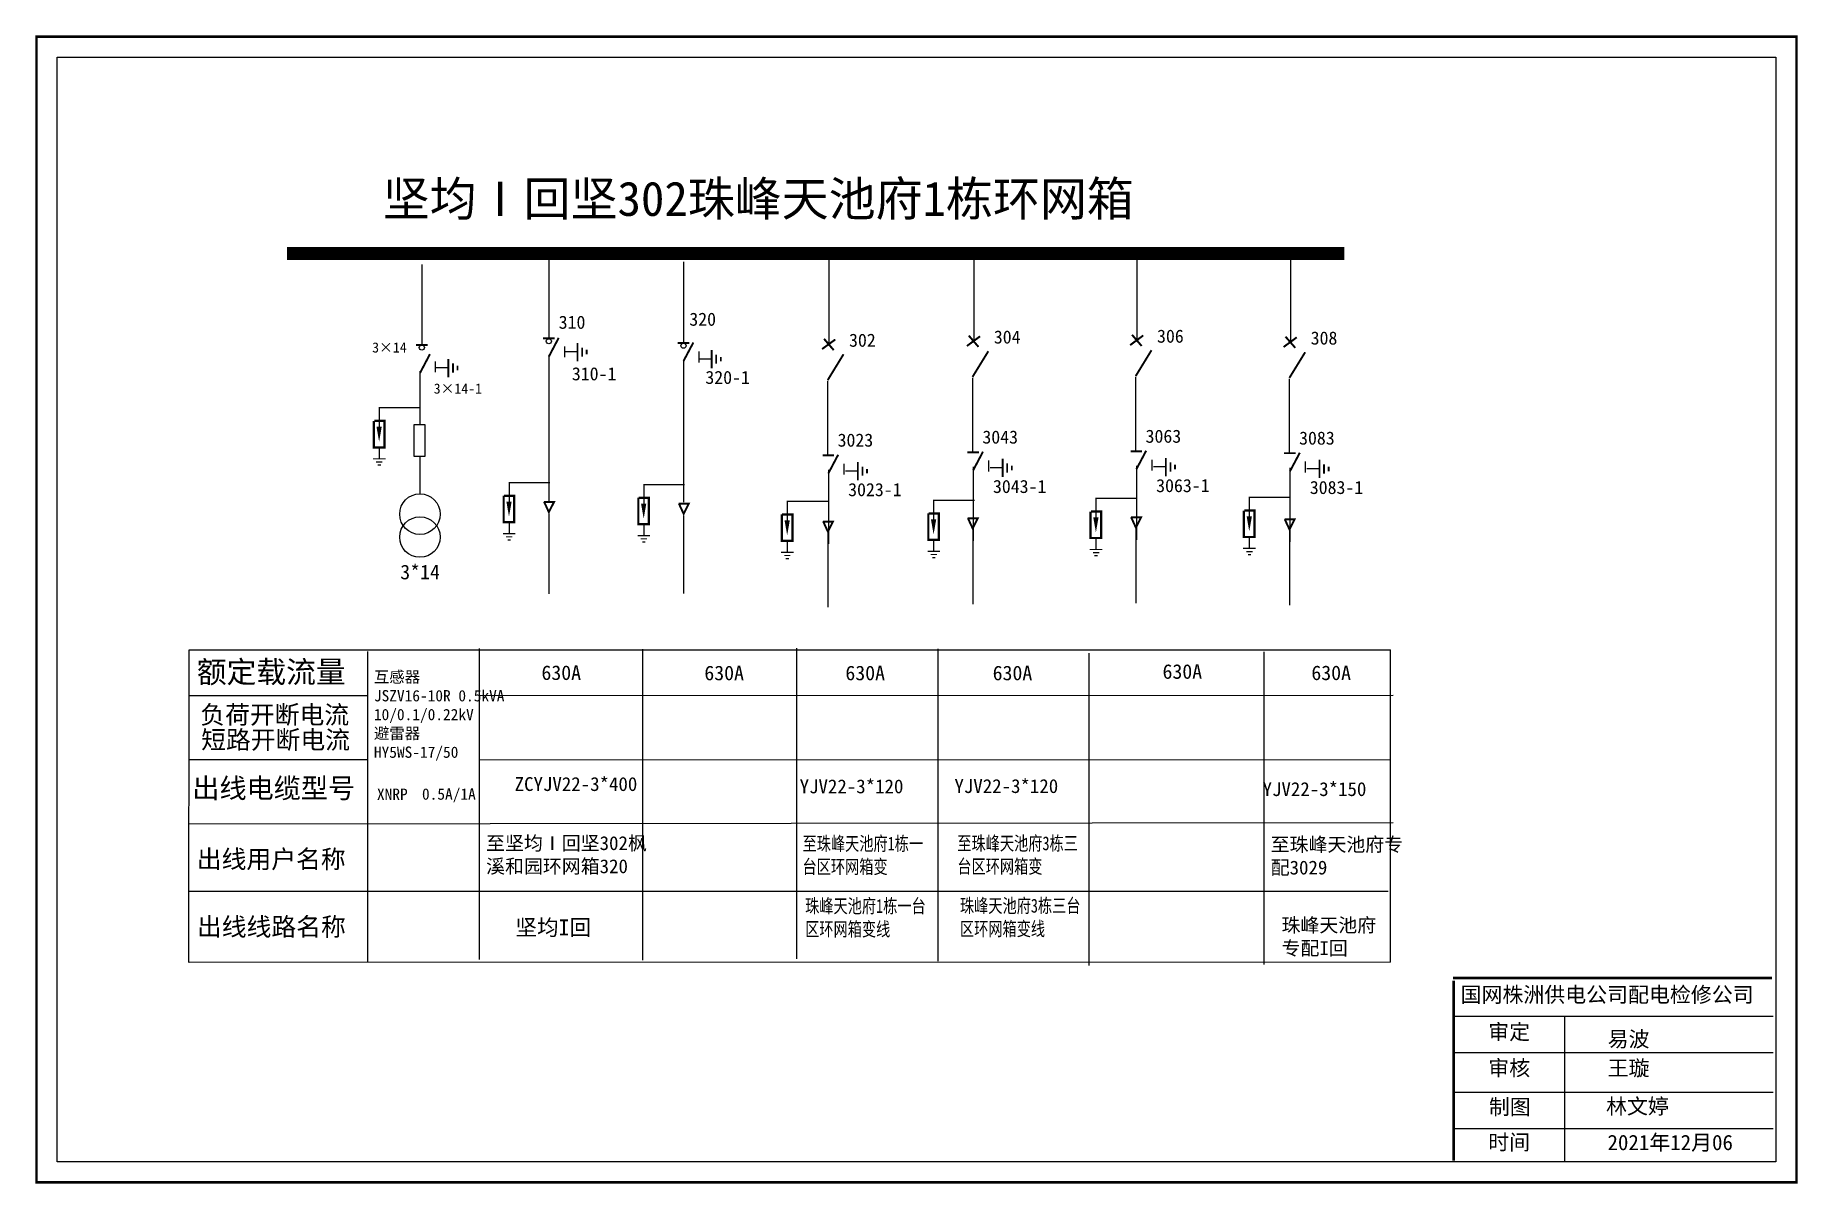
# Model space of a CAD drawing. Header units: millimetres. Extents: x 712 to 1128, y 2234 to 2317.
# Drawn here: x 1006.1 to 1127.8, y 2234.3 to 2313.6 of the extents above; entities that cross this region are included whole.
import ezdxf

# ---------------------------------------------------------------- set-up
doc = ezdxf.new("R2010")
doc.units = ezdxf.units.MM
doc.styles.add('_txtstyle_1.50_0_0', font='simsun.ttc', dxfattribs={"height": 1.5})
doc.styles.add('HZ', font='simkai_0.ttf', dxfattribs={"width": 0.75})
doc.styles.add('KaiTi_txtstyle_3.00_0_0', font='simkai.ttf', dxfattribs={"height": 3})
doc.styles.add('字体', font='simkai_0.ttf', dxfattribs={"height": 2.5})
doc.styles.add('宋体_txtstyle_0.00_0_0', font='')
doc.styles.add('宋体_txtstyle_1.66_0_0', font='', dxfattribs={"height": 1.660174})
doc.styles.add('宋体_txtstyle_3.72_0_0', font='', dxfattribs={"height": 3.723362})
doc.styles.get('宋体_txtstyle_0.00_0_0').set_extended_font_data('宋体')
doc.styles.get('宋体_txtstyle_1.66_0_0').set_extended_font_data('宋体')
doc.styles.get('宋体_txtstyle_3.72_0_0').set_extended_font_data('宋体')

msp = doc.modelspace()

# ---------------------------------------------------------------- texts
at = {"color": 0}
for s, height, p in [('320', 0.904, (1051.28, 2293.58)), ('310', 0.904, (1042.26, 2293.37)), ('304', 0.904, (1072.31, 2292.35)), ('306', 0.904, (1083.58, 2292.41)), ('308', 0.904, (1094.19, 2292.28)), ('302', 0.904, (1062.31, 2292.13)), ('310-1', 0.904, (1043.17, 2289.81)), ('320-1', 0.904, (1052.39, 2289.56)), ('3023', 0.904, (1061.52, 2285.23)), ('3043', 0.904, (1071.52, 2285.44)), ('3063', 0.904, (1082.79, 2285.5)), ('3083', 0.904, (1093.39, 2285.37)), ('3023-1', 0.904, (1062.25, 2281.81)), ('3043-1', 0.904, (1072.25, 2282.03)), ('3063-1', 0.904, (1083.52, 2282.09)), ('3083-1', 0.904, (1094.13, 2281.96)), ('3*14', 1.005, (1031.32, 2276.07)), ('630A', 1.005, (1041.07, 2269.12)), ('630A', 1.005, (1052.32, 2269.1)), ('630A', 1.005, (1062.06, 2269.1)), ('630A', 1.005, (1072.23, 2269.1)), ('630A', 1.005, (1083.96, 2269.2)), ('630A', 1.005, (1094.24, 2269.11))]:
    msp.add_text(s, height=height, dxfattribs=at).set_placement(p)
at = {"color": 0, "style": 'HZ'}
for s, height, p in [('3×14', 0.701, (1029.38, 2291.73)), ('3×14-1', 0.701, (1033.63, 2288.89)), ('额定载流量', 1.507, (1017.27, 2268.92)), ('负荷开断电流', 1.256, (1017.51, 2266.09)), ('短路开断电流', 1.256, (1017.57, 2264.36)), ('出线电缆型号', 1.374, (1016.96, 2260.96)), ('出线用户名称', 1.256, (1017.27, 2256.12)), ('出线线路名称', 1.256, (1017.28, 2251.45))]:
    msp.add_text(s, height=height, dxfattribs=at).set_placement(p)
for s, p in [('XNRP', (1029.71, 2260.84)), ('0.5A/1A', (1032.82, 2260.85))]:
    msp.add_text(s, height=0.78).set_placement(p)
at = {"color": 7, "linetype": 'Continuous', "attachment_point": 1}
for s, insert, char_height, width, style in [('{\\C0;坚均Ⅰ回坚302珠峰天池府1栋环网箱}', (1030.11, 2303.54), 2.3773, 70.5127, '宋体_txtstyle_3.72_0_0'), ('{\\fSimSun|b0|i0|c134|p2;坚均I回}', (1039.27, 2252.58), 1.0944, 10.9358, '字体'), ('国网株洲供电公司配电检修公司', (1104.54, 2247.92), 1.06, 28.9795, '宋体_txtstyle_1.66_0_0'), ('\\f\uffbfﾬￌﾣﾤ_GB2312|b0|i0|c134|p49;审定', (1106.45, 2245.35), 1.06, 8.2897, '宋体_txtstyle_0.00_0_0'), ('易波', (1114.7, 2244.85), 1.06, 8.2897, '宋体_txtstyle_1.66_0_0'), ('\\f\uffbfﾬￌﾣﾤ_GB2312|b0|i0|c134|p49;审核', (1106.45, 2242.86), 1.06, 8.2897, '宋体_txtstyle_0.00_0_0'), ('王璇', (1114.7, 2242.85), 1.06, 8.2897, '宋体_txtstyle_1.66_0_0'), ('\\f\uffbfﾬￌﾣﾤ_GB2312|b0|i0|c134|p49;制图', (1106.5, 2240.17), 1.06, 8.2897, '宋体_txtstyle_0.00_0_0'), ('林文婷', (1114.59, 2240.21), 1.06, 8.2897, '宋体_txtstyle_1.66_0_0'), ('\\f\uffbfﾬￌﾣﾤ_GB2312|b0|i0|c134|p49;时间', (1106.45, 2237.73), 1.06, 8.2897, '宋体_txtstyle_0.00_0_0'), ('2021年12月06', (1114.69, 2237.71), 1.06, 9.1822, '宋体_txtstyle_1.66_0_0')]:
    msp.add_mtext(s, dxfattribs=dict(at, insert=insert, char_height=char_height, width=width, style=style))
at = {"linetype": 'Continuous', "attachment_point": 1}
for s, insert, char_height, width, style in [('\\A1;{\\fSimSun|b0|i0|c134|p2;互感器\\PJSZV16-10R 0.5kVA\\P10/0.1/0.22kV\\P避雷器\\PHY5WS-17/50}', (1029.5, 2269.72), 0.7795, 8.6245, 'KaiTi_txtstyle_3.00_0_0'), ('至珠峰天池府1栋一台区环网箱变', (1059.1, 2258.3), 0.9577, 8.3527, 'HZ'), ('至珠峰天池府3栋三台区环网箱变', (1069.79, 2258.32), 0.9577, 8.3527, 'HZ'), ('珠峰天池府1栋一台区环网箱变线', (1059.28, 2253.99), 0.9577, 8.3527, 'HZ'), ('珠峰天池府3栋三台区环网箱变线', (1069.97, 2254.01), 0.9577, 8.3527, 'HZ'), ('{\\fSimSun|b0|i0|c134|p2;\\W1;\\C7;珠峰天池府专配I回}', (1092.18, 2252.67), 0.9577, 6.8415, 'HZ')]:
    msp.add_mtext(s, dxfattribs=dict(at, insert=insert, char_height=char_height, width=width, style=style))
at = {"color": 7, "linetype": 'Continuous', "lineweight": 0, "ltscale": 0.760054, "char_height": 0.9577, "attachment_point": 1, "style": '_txtstyle_1.50_0_0'}
for s, insert, width in [('{\\fSimSun|b0|i0|c134|p2;ZCYJV22-3*400}', (1039.22, 2262.41), 11.3538), ('{\\fSimSun|b0|i0|c134|p2;YJV22-3*120}', (1058.9, 2262.25), 5.6651), ('{\\fSimSun|b0|i0|c134|p2;YJV22-3*120}', (1069.59, 2262.27), 5.6651), ('{\\fSimSun|b0|i0|c134|p2;YJV22-3*150}', (1090.87, 2262.06), 5.6651), ('{\\fSimSun|b0|i0|c134|p2;至\\C0;坚均Ⅰ回坚302枫溪和园环网箱\\C7;320}', (1037.25, 2258.33), 12.2676), ('{\\fSimSun|b0|i0|c134|p2;至珠峰天池府专配3029}', (1091.43, 2258.24), 9.2845)]:
    msp.add_mtext(s, dxfattribs=dict(at, insert=insert, width=width))

# ---------------------------------------------------------------- blocks, each defined once
blk = doc.blocks.new('JD')
for points in [[(-2, 0.2), (-2, -0.2), (2, 0.2), (2, -0.2)], [(1, -1.2), (1, -0.8), (-1, -1.2), (-1, -0.8)], [(-0.5, -1.8), (-0.5, -2.2), (0.5, -1.8), (0.5, -2.2)]]:
    blk.add_trace(points)

# ---------------------------------------------------------------- linework, layer by layer
at = {"color": 0}
for p, q in [((1041.58, 2298.26), (1041.58, 2292.72)), ((1050.88, 2298), (1050.88, 2292.41)), ((1060.92, 2298.42), (1060.92, 2292.25)), ((1070.92, 2298.63), (1070.92, 2292.46)), ((1082.19, 2298.7), (1082.19, 2292.53)), ((1092.8, 2298.57), (1092.8, 2292.39)), ((1032.81, 2297.81), (1032.81, 2292.27)), ((1033.78, 2290.69), (1034.63, 2290.69)), ((1041.58, 2291.49), (1041.58, 2281.43)), ((1042.7, 2291.79), (1043.55, 2291.79)), ((1050.88, 2291.17), (1050.88, 2281.4)), ((1051.96, 2291.29), (1052.81, 2291.29)), ((1032.67, 2290.45), (1032.67, 2286.75)), ((1060.82, 2289.77), (1060.82, 2284.66)), ((1070.83, 2289.98), (1070.83, 2284.88)), ((1082.09, 2290.05), (1082.09, 2284.94)), ((1092.7, 2289.91), (1092.7, 2284.81)), ((1029.86, 2287.95), (1029.86, 2286.58)), ((1029.88, 2287.93), (1032.67, 2287.93)), ((1029.86, 2285.14), (1029.86, 2284.43)), ((1032.67, 2284.55), (1032.67, 2281.97)), ((1060.89, 2283.62), (1060.89, 2278.51)), ((1062.06, 2283.57), (1062.91, 2283.57)), ((1070.89, 2283.83), (1070.89, 2278.72)), ((1072.06, 2283.78), (1072.91, 2283.78)), ((1082.16, 2283.9), (1082.16, 2278.79)), ((1083.33, 2283.85), (1084.18, 2283.85)), ((1092.76, 2283.76), (1092.76, 2278.66)), ((1093.93, 2283.72), (1094.79, 2283.72)), ((1038.83, 2282.78), (1038.83, 2281.4)), ((1038.84, 2282.76), (1041.64, 2282.76)), ((1048.13, 2282.64), (1048.13, 2281.27)), ((1048.14, 2282.62), (1050.94, 2282.62)), ((1058.04, 2281.49), (1058.04, 2280.11)), ((1058.05, 2281.47), (1060.85, 2281.47)), ((1068.15, 2281.55), (1068.15, 2280.18)), ((1068.17, 2281.54), (1070.97, 2281.54)), ((1079.36, 2281.69), (1079.36, 2280.32)), ((1079.37, 2281.67), (1082.17, 2281.67)), ((1089.95, 2281.76), (1089.95, 2280.38)), ((1089.96, 2281.74), (1092.76, 2281.74)), ((1038.83, 2279.96), (1038.83, 2279.25)), ((1041.58, 2280.62), (1041.58, 2275.06)), ((1048.13, 2279.83), (1048.13, 2279.12)), ((1050.89, 2280.47), (1050.89, 2275.1)), ((1058.04, 2278.67), (1058.04, 2277.96)), ((1060.85, 2279.25), (1060.85, 2274.14)), ((1068.15, 2278.74), (1068.15, 2278.03)), ((1070.85, 2279.46), (1070.85, 2274.36)), ((1079.36, 2278.88), (1079.36, 2278.17)), ((1082.12, 2279.53), (1082.12, 2274.42)), ((1089.95, 2278.94), (1089.95, 2278.23)), ((1092.73, 2279.4), (1092.73, 2274.29)), ((1016.73, 2249.6), (1016.74, 2271.19)), ((1016.74, 2271.19), (1099.71, 2271.19)), ((1036.76, 2271.29), (1036.76, 2249.81)), ((1048.04, 2271.25), (1048.04, 2249.78)), ((1058.68, 2271.32), (1058.68, 2249.85)), ((1068.44, 2271.26), (1068.44, 2249.69)), ((1099.69, 2271.19), (1099.69, 2249.62)), ((1029.06, 2271.08), (1029.06, 2249.61)), ((1078.86, 2270.97), (1078.86, 2249.4)), ((1090.96, 2271.05), (1090.96, 2249.48)), ((1016.75, 2268.05), (1029.06, 2268.05)), ((1016.77, 2263.63), (1029.11, 2263.63)), ((1036.76, 2263.62), (1099.71, 2263.6)), ((1099.89, 2259.25), (1016.75, 2259.17)), ((1099.54, 2254.51), (1016.73, 2254.51)), ((1099.71, 2249.62), (1016.74, 2249.61))]:
    msp.add_line(p, q, dxfattribs=at)
at = {"color": 0, "ltscale": 0.91161}
msp.add_line((1036.76, 2268.05), (1099.89, 2268.07), dxfattribs=at)
at = {"color": 7, "linetype": 'Continuous'}
for p, q in [((1104.08, 2245.91), (1126.12, 2245.91)), ((1111.73, 2245.92), (1111.73, 2235.89)), ((1104.08, 2243.4), (1126.12, 2243.4)), ((1104.08, 2240.66), (1126.12, 2240.66)), ((1104.08, 2238.15), (1126.12, 2238.15))]:
    msp.add_line(p, q, dxfattribs=at)
at = {"color": 7, "linetype": 'Continuous', "const_width": 0.177}
msp.add_lwpolyline([(1006.2, 2313.55), (1127.74, 2313.55), (1127.74, 2234.42), (1006.2, 2234.42)], close=True, dxfattribs=at)
at = {"color": 7, "linetype": 'Continuous'}
msp.add_lwpolyline([(1007.63, 2312.12), (1126.31, 2312.12), (1126.31, 2235.85), (1007.63, 2235.85)], close=True, dxfattribs=at)
at = {"color": 0}
for points, const_width in [([(1023.5, 2298.57), (1096.52, 2298.57)], 0.904), ([(1032.41, 2292.26), (1033.21, 2292.26)], 0.136), ([(1041.18, 2292.7), (1041.98, 2292.7)], 0.136), ([(1041.58, 2291.45), (1042.26, 2292.74)], 0.136), ([(1050.48, 2292.39), (1051.28, 2292.39)], 0.136), ([(1050.88, 2291.14), (1051.56, 2292.42)], 0.136), ([(1060.45, 2291.97), (1061.36, 2292.63)], 0.136), ([(1060.58, 2292.68), (1061.25, 2291.9)], 0.136), ([(1070.45, 2292.18), (1071.36, 2292.85)], 0.136), ([(1070.58, 2292.9), (1071.25, 2292.12)], 0.136), ([(1070.84, 2290.05), (1071.93, 2291.82)], 0.136), ([(1081.72, 2292.24), (1082.63, 2292.91)], 0.136), ([(1081.85, 2292.96), (1082.52, 2292.18)], 0.136), ([(1082.11, 2290.11), (1083.2, 2291.89)], 0.136), ([(1092.32, 2292.11), (1093.23, 2292.78)], 0.136), ([(1092.45, 2292.83), (1093.13, 2292.05)], 0.136), ([(1032.69, 2290.33), (1033.37, 2291.62)], 0.136), ([(1060.84, 2289.83), (1061.93, 2291.61)], 0.136), ([(1092.72, 2289.98), (1093.81, 2291.75)], 0.136), ([(1029.49, 2287.01), (1029.49, 2285.18), (1030.23, 2285.18), (1030.23, 2287.01), (1029.52, 2287.01)], 0.155), ([(1060.48, 2284.63), (1061.28, 2284.63)], 0.136), ([(1060.88, 2283.38), (1061.56, 2284.67)], 0.136), ([(1070.48, 2284.84), (1071.28, 2284.84)], 0.136), ([(1070.88, 2283.59), (1071.56, 2284.88)], 0.136), ([(1081.75, 2284.91), (1082.55, 2284.91)], 0.136), ([(1082.15, 2283.66), (1082.83, 2284.95)], 0.136), ([(1092.36, 2284.78), (1093.16, 2284.78)], 0.136), ([(1092.76, 2283.53), (1093.44, 2284.81)], 0.136), ([(1038.46, 2281.84), (1038.46, 2280.01), (1039.19, 2280.01), (1039.19, 2281.84), (1038.48, 2281.84)], 0.155), ([(1041.24, 2281.41), (1041.94, 2281.41), (1041.58, 2280.71), (1041.25, 2281.43)], 0.136), ([(1047.76, 2281.7), (1047.76, 2279.87), (1048.49, 2279.87), (1048.49, 2281.7), (1047.78, 2281.7)], 0.155), ([(1050.55, 2281.29), (1051.24, 2281.29), (1050.89, 2280.59), (1050.56, 2281.3)], 0.136), ([(1057.67, 2280.55), (1057.67, 2278.72), (1058.4, 2278.72), (1058.4, 2280.55), (1057.69, 2280.55)], 0.155), ([(1060.51, 2280.06), (1061.2, 2280.06), (1060.85, 2279.36), (1060.52, 2280.08)], 0.136), ([(1067.79, 2280.62), (1067.79, 2278.79), (1068.52, 2278.79), (1068.52, 2280.62), (1067.81, 2280.62)], 0.155), ([(1070.51, 2280.28), (1071.2, 2280.28), (1070.85, 2279.58), (1070.52, 2280.29)], 0.136), ([(1078.99, 2280.75), (1078.99, 2278.92), (1079.72, 2278.92), (1079.72, 2280.75), (1079.01, 2280.75)], 0.155), ([(1081.78, 2280.34), (1082.47, 2280.34), (1082.12, 2279.64), (1081.79, 2280.36)], 0.136), ([(1089.58, 2280.82), (1089.58, 2278.99), (1090.31, 2278.99), (1090.31, 2280.82), (1089.6, 2280.82)], 0.155), ([(1092.39, 2280.21), (1093.08, 2280.21), (1092.73, 2279.51), (1092.4, 2280.22)], 0.136)]:
    msp.add_lwpolyline(points, dxfattribs=dict(at, const_width=const_width))
for points in [[(1042.66, 2292.15), (1042.66, 2291.4)], [(1033.74, 2291.12), (1033.74, 2290.37)], [(1051.95, 2291.81), (1051.95, 2291.05)], [(1061.95, 2284.05), (1061.95, 2283.3)], [(1071.95, 2284.27), (1071.95, 2283.51)], [(1083.22, 2284.33), (1083.22, 2283.58)], [(1093.82, 2284.2), (1093.82, 2283.44)]]:
    msp.add_lwpolyline(points, dxfattribs=at)
for points in [[(1029.86, 2286.6, 0.361, 0, 0), (1029.86, 2285.57, 0, 0, 0)], [(1038.83, 2281.43, 0.361, 0, 0), (1038.83, 2280.4, 0, 0, 0)], [(1048.13, 2281.29, 0.361, 0, 0), (1048.13, 2280.26, 0, 0, 0)], [(1058.04, 2280.14, 0.361, 0, 0), (1058.04, 2279.11, 0, 0, 0)], [(1068.15, 2280.2, 0.361, 0, 0), (1068.15, 2279.17, 0, 0, 0)], [(1079.36, 2280.34, 0.361, 0, 0), (1079.36, 2279.31, 0, 0, 0)], [(1089.95, 2280.41, 0.361, 0, 0), (1089.95, 2279.38, 0, 0, 0)]]:
    msp.add_lwpolyline(points, format="xyseb", dxfattribs=at)
at = {"color": 0, "linetype": 'Continuous'}
msp.add_lwpolyline([(1032.29, 2286.75), (1033.01, 2286.75), (1033.01, 2284.55), (1032.29, 2284.55)], close=True, dxfattribs=at)
at = {"color": 7, "linetype": 'Continuous', "const_width": 0.177}
for points in [[(1104.01, 2248.53), (1126.04, 2248.53)], [(1104.06, 2248.35), (1104.07, 2235.93)]]:
    msp.add_lwpolyline(points, dxfattribs=at)
at = {"color": 0}
for centre in [(1032.81, 2292.07), (1041.58, 2292.51), (1050.88, 2292.2)]:
    msp.add_circle(centre, 0.174, dxfattribs=at)
at = {"color": 0, "linetype": 'Continuous'}
for centre in [(1032.68, 2280.57), (1032.68, 2278.99)]:
    msp.add_circle(centre, 1.4, dxfattribs=at)

# ---------------------------------------------------------------- block references
at = {"color": 0, "xscale": 0.3165192651099022, "yscale": 0.3165192651099022, "zscale": 0.3165192651097735, "rotation": 90}
for p in [(1043.56, 2291.76), (1052.82, 2291.27), (1034.64, 2290.66), (1062.92, 2283.54), (1072.92, 2283.76), (1084.19, 2283.82), (1094.8, 2283.69)]:
    msp.add_blockref('JD', p, dxfattribs=at)
at = {"color": 0, "xscale": 0.2165726005774115, "yscale": 0.2165726005776394, "zscale": 0.2165726005815601}
for p in [(1029.87, 2284.39), (1038.84, 2279.22), (1048.14, 2279.08), (1058.05, 2277.93), (1068.17, 2278), (1079.37, 2278.13), (1089.96, 2278.2)]:
    msp.add_blockref('JD', p, dxfattribs=at)

msp.set_redraw_order([(e.dxf.handle, doc.entitydb.next_handle()) for e in msp.query("TEXT MTEXT ATTDEF DIMENSION ARC_DIMENSION")])  # texts and dimensions are drawn at this point

doc.saveas('drawing.dxf')
